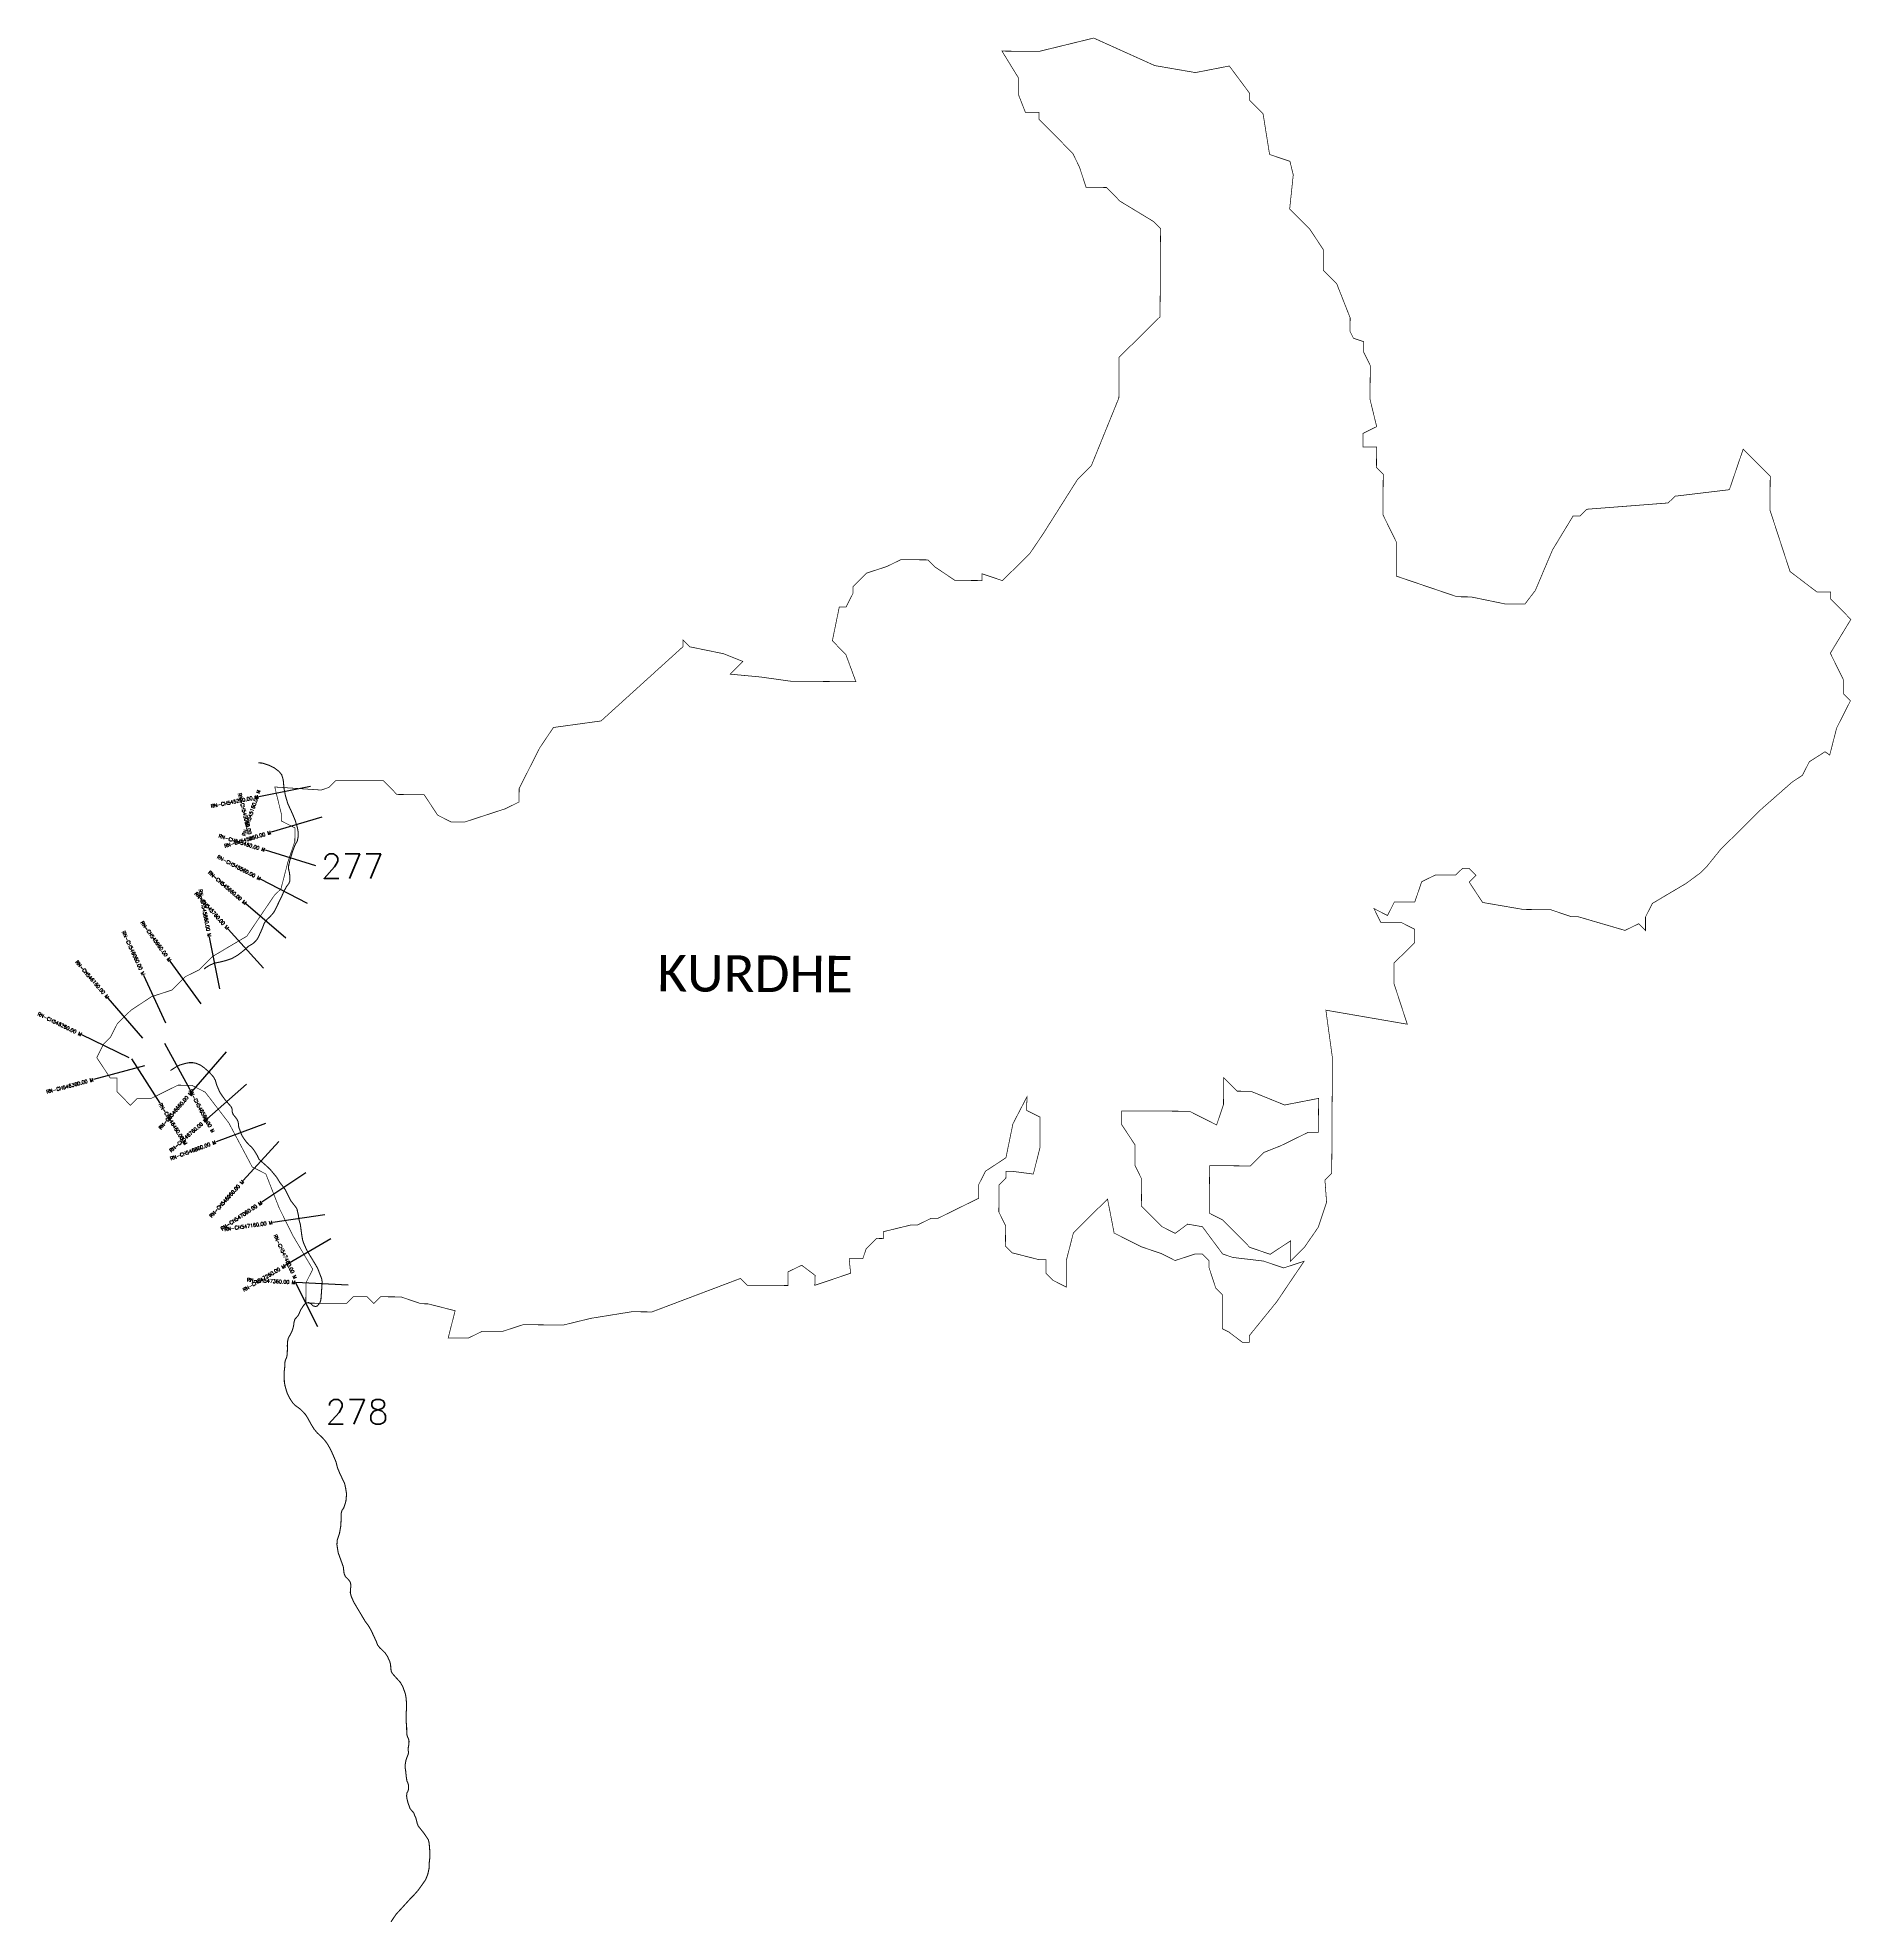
# Model space of a CAD drawing. Header units: metres. Extents: x 317450 to 322614, y 1860660 to 1866028.
import ezdxf
from ezdxf.enums import TextEntityAlignment as Align

# ---------------------------------------------------------------- set-up
doc = ezdxf.new("R2010")
doc.units = ezdxf.units.M
for name, color, linetype in [('CS', 134, 'Continuous'), ('CSMark', 6, 'Continuous'), ('NATURALLY PROTECTED', 3, 'Continuous'), ('VILLAGE NAME', 250, 'Continuous')]:
    doc.layers.add(name, color=color, linetype=linetype)
doc.styles.get("Standard").update_dxf_attribs({"font": 'simplex.shx'})

msp = doc.modelspace()

# ---------------------------------------------------------------- linework, layer by layer
at = {"color": 6, "const_width": 2, "flags": 128}
msp.add_lwpolyline([(320195.8, 1865989.6), (320302.1, 1865989), (320457, 1866026.8), (320630.6, 1865948.5), (320746.5, 1865928.5), (320843.2, 1865947.3), (320900.8, 1865869.6), (320900.8, 1865850.2), (320939.2, 1865811.4), (320957.8, 1865695.3), (321015.8, 1865675.7), (321025.2, 1865636.9), (321015, 1865540.3), (321072.7, 1865482), (321111, 1865423.8), (321110.6, 1865365.8), (321149.1, 1865326.8), (321187.3, 1865229.9), (321187, 1865191.3), (321196.6, 1865171.9), (321225.6, 1865162.1), (321225.4, 1865133), (321244.5, 1865094.3), (321243.9, 1864997.6), (321262.8, 1864920.1), (321224.1, 1864901.1), (321223.9, 1864862.4), (321262.5, 1864862.1), (321262.2, 1864804.1), (321281.4, 1864784.7), (321280.8, 1864668.7), (321319, 1864591.1), (321318.4, 1864494.5), (321492.1, 1864435.5), (321530.8, 1864435.3), (321627.3, 1864415.4), (321685.3, 1864415.1), (321714.6, 1864453.6), (321763.6, 1864569.3), (321822.1, 1864665.6), (321841.4, 1864665.5), (321860.9, 1864684.8), (322093, 1864702.8), (322112.4, 1864722), (322267.2, 1864740.5), (322306.6, 1864856.2), (322383.5, 1864778.5), (322383, 1864681.8), (322440, 1864507.4), (322517, 1864449), (322555.6, 1864448.8), (322555.5, 1864429.5), (322613.2, 1864371.1), (322554.7, 1864274.8), (322592.9, 1864197.3), (322592.7, 1864158.6), (322611.9, 1864139.1), (322572.8, 1864062), (322553, 1863984.8), (322539.6, 1863994.2), (322494.9, 1863965.7), (322475.3, 1863927.2), (322446.2, 1863908), (322358.8, 1863831.2), (322242.1, 1863715.8), (322203.2, 1863667.7), (322183.7, 1863648.5), (322144.9, 1863619.7), (322047.9, 1863562.2), (322028.4, 1863523.7), (322028.4, 1863485), (322008.9, 1863504.4), (321970.1, 1863485.3), (321835, 1863524.8), (321815.7, 1863524.9), (321757.8, 1863544.5), (321680.4, 1863545), (321564.5, 1863564.9), (321526.2, 1863623.2), (321545.6, 1863642.5), (321526.4, 1863661.8), (321507.1, 1863662), (321487.7, 1863642.8), (321430, 1863643.1), (321390.9, 1863624), (321371.2, 1863566), (321313.2, 1863566.4), (321293.7, 1863527.8), (321255.1, 1863547.4), (321274.2, 1863508.6), (321332.2, 1863508.3), (321370.8, 1863488.7), (321370.6, 1863450), (321312.2, 1863392.4), (321311.9, 1863334.4), (321349.9, 1863218.2), (321118.1, 1863258.2), (321136.7, 1863122.7), (321134.8, 1862794), (321115.4, 1862774.7), (321120.1, 1862711), (321096.4, 1862640), (321056.3, 1862581.8), (321017.4, 1862543.3), (321017.7, 1862601.3), (320959.5, 1862562.9), (320901.6, 1862582.6), (320824.7, 1862660.4), (320786.2, 1862680), (320786.9, 1862815.3), (320902.9, 1862814.6), (320941.8, 1862853.1), (320990.2, 1862872.2), (321067.8, 1862910.4), (321096.8, 1862910.2), (321097.3, 1863006.9), (321000.6, 1862988.1), (320904.1, 1863027.3), (320865.4, 1863027.5), (320827, 1863066.4), (320826.5, 1862989.1), (320806.9, 1862931.2), (320729.7, 1862970.3), (320536.4, 1862971.4), (320536.2, 1862932.7), (320574.6, 1862874.5), (320574.2, 1862816.5), (320593.3, 1862777.7), (320592.9, 1862700.4), (320650.6, 1862642), (320689.1, 1862622.5), (320724.4, 1862648.8), (320766.6, 1862641.4), (320824.1, 1862563.7), (320853.1, 1862553.9), (320940, 1862543.7), (320998, 1862524.1), (321056.1, 1862543.1), (320978, 1862427.5), (320900.2, 1862331.3), (320900.1, 1862312), (320880.7, 1862312.1), (320842.2, 1862341.2), (320822.9, 1862351), (320823.5, 1862447.7), (320804.3, 1862467.1), (320785.3, 1862525.3), (320785.4, 1862544.6), (320766.1, 1862564), (320746.8, 1862564.1), (320688.7, 1862545.1), (320650.1, 1862564.7), (320592.2, 1862584.4), (320515.1, 1862623.4), (320496.3, 1862720.2), (320399.1, 1862624.1), (320379.3, 1862546.9), (320378.9, 1862469.5), (320340.3, 1862489.1), (320321.1, 1862508.5), (320321.3, 1862547.2), (320302, 1862547.3), (320224.8, 1862567.1), (320205.6, 1862586.6), (320205.9, 1862644.6), (320186.7, 1862683.4), (320187.2, 1862760.7), (320206.7, 1862779.9), (320206.8, 1862799.2), (320226.1, 1862799.1), (320284.9, 1862791.4), (320303.8, 1862866.4), (320304.3, 1862953.4), (320265.7, 1862972.9), (320267, 1863011.9), (320226.8, 1862934.4), (320207, 1862837.9), (320148.7, 1862799.6), (320129.2, 1862761), (320129, 1862722.3), (320012.6, 1862665), (319993.3, 1862665.1), (319954.5, 1862646), (319935.2, 1862646.1), (319857.7, 1862627.2), (319857.6, 1862607.8), (319838.3, 1862608), (319809.1, 1862579.1), (319799.3, 1862550.2), (319760.6, 1862550.4), (319764.5, 1862508.9), (319662.6, 1862474.5), (319663.7, 1862502.6), (319625.2, 1862531.8), (319586.4, 1862512.7), (319586.2, 1862474), (319470.2, 1862474.7), (319450.9, 1862494.1), (319199.1, 1862398.9), (319141, 1862399.2), (319024.9, 1862380.5), (318947.5, 1862361.6), (318831.5, 1862362.3), (318773.4, 1862343.3), (318715.3, 1862343.6), (318676.6, 1862324.5), (318618.6, 1862324.8), (318638.3, 1862402.1), (318561.1, 1862421.8), (318541.8, 1862421.9), (318483.9, 1862441.6), (318425.9, 1862441.9), (318406.4, 1862422.7), (318387.2, 1862442.2), (318348.5, 1862442.4), (318329.1, 1862423.1), (318213.1, 1862423.8), (318213.4, 1862481.8), (318232.9, 1862520.3), (318175.5, 1862617.3), (318137.2, 1862694.9), (318099.2, 1862791.8), (318060.6, 1862811.4), (317993.6, 1862937.4), (317926.4, 1863024.8), (317887.9, 1863044.3), (317849.2, 1863044.6), (317771.6, 1863006.3), (317733, 1863006.5), (317713.5, 1862987.3), (317675.1, 1863026.2), (317675.3, 1863064.9), (317656, 1863065), (317617.7, 1863123.2), (317637.2, 1863161.8), (317656.6, 1863181), (317676.2, 1863219.5), (317715.1, 1863258), (317773.3, 1863296.4), (317831.4, 1863315.4), (317870.3, 1863353.8), (317909.1, 1863372.9), (317948, 1863411.4), (318045, 1863468.8), (318123, 1863584.4), (318142.4, 1863603.7), (318162.2, 1863680.9), (318181.8, 1863738.7), (318182.1, 1863777.4), (318143.5, 1863797), (318143.6, 1863816.3), (318124.7, 1863893.8), (318257.2, 1863885.1), (318279.4, 1863892.9), (318298.8, 1863912.1), (318434.2, 1863911.4), (318472.6, 1863872.5), (318550, 1863872), (318588.3, 1863813.8), (318626.9, 1863794.2), (318665.5, 1863794), (318781.8, 1863832), (318820.5, 1863851.2), (318820.7, 1863889.8), (318879.4, 1864005.6), (318918.4, 1864063.3), (319053.9, 1864081.9), (319287.1, 1864293.3), (319287.2, 1864312.6), (319306.4, 1864293.1), (319403, 1864273.3), (319457.8, 1864251.3), (319422, 1864215.2), (319509, 1864207), (319595.9, 1864194.8), (319779.6, 1864193.8), (319751, 1864271.3), (319712.6, 1864310.2), (319732.4, 1864406.7), (319751.8, 1864406.6), (319771.3, 1864445.2), (319771.4, 1864464.5), (319810.3, 1864503), (319868.4, 1864522), (319907.2, 1864541.1), (319984.5, 1864540.7), (320003.8, 1864521.2), (320061.6, 1864482.2), (320138.9, 1864481.8), (320139, 1864501.1), (320196.9, 1864481.5), (320274.7, 1864558.4), (320313.7, 1864616.1), (320411.2, 1864770.3), (320450.1, 1864808.7), (320528.5, 1865001.7), (320529.2, 1865117.7), (320645.9, 1865233), (320647.3, 1865484.4), (320628.1, 1865503.8), (320531.7, 1865562.3), (320493.3, 1865601.2), (320435.3, 1865601.6), (320416.2, 1865659.7), (320397.2, 1865698.5), (320301, 1865795.7), (320301, 1865815), (320262.4, 1865815.2), (320243.4, 1865863.7), (320243.4, 1865912), (320195.8, 1865989.6)], dxfattribs=at)
at = {"layer": 'CS'}
for p, q in [((318226.3, 1863895.1), (318079.2, 1863865.9)), ((318258.3, 1863808.2), (318114.6, 1863765.2)), ((318241.2, 1863669.1), (318098, 1863713.7)), ((318217.5, 1863562.3), (318084.5, 1863631.7)), ((318156.3, 1863463.7), (318042.6, 1863561.5)), ((317968.1, 1863318.6), (317939.2, 1863465.8)), ((318093, 1863378.1), (317992.3, 1863489.3)), ((317915, 1863276), (317827.1, 1863397.6)), ((317814.9, 1863221.2), (317751.8, 1863357.3)), ((317748.7, 1863178.8), (317650.6, 1863292.3)), ((317710.2, 1863122.3), (317575.2, 1863187.7)), ((317810.8, 1863164.1), (317882.8, 1863032.5)), ((317986.3, 1863139.1), (317888, 1863025.8)), ((317753.8, 1863099.4), (317608.8, 1863060.9)), ((317716.8, 1863120), (317797.3, 1862993.4)), ((318044.1, 1863047.1), (317931.4, 1862948.1)), ((318098.4, 1862935), (317957.7, 1862883.1)), ((318135.8, 1862883.9), (318035, 1862772.8)), ((318212.8, 1862794.6), (318088, 1862711.4)), ((318267.5, 1862675.3), (318119, 1862653.7)), ((318284, 1862606.8), (318154.7, 1862530.9)), ((318247.3, 1862356.7), (318183.3, 1862482.8)), ((318334.1, 1862474.6), (318184.3, 1862482.7))]:
    msp.add_line(p, q, dxfattribs=at)
at = {"layer": 'NATURALLY PROTECTED', "const_width": 3, "flags": 128}
for points in [[(318078, 1863962.4), (318089.4, 1863962), (318107.2, 1863956.1), (318122.2, 1863949), (318136.3, 1863938.6), (318144.5, 1863928.6), (318148.8, 1863914.2), (318151, 1863889.3), (318155, 1863869.1), (318161.9, 1863846), (318173.5, 1863821), (318182.6, 1863799.6), (318189, 1863778.1), (318191.3, 1863765.6), (318191.6, 1863753.7), (318189, 1863740.7), (318181.6, 1863727), (318175.3, 1863709.9), (318167.9, 1863686), (318164, 1863668.6), (318164.2, 1863658.9), (318166.3, 1863650.2), (318167.5, 1863641.3), (318167.6, 1863626.3), (318164.6, 1863618.7), (318158, 1863610.1), (318152.9, 1863600.6), (318149.5, 1863594), (318147.2, 1863588.4), (318142.8, 1863578.7), (318131.2, 1863555.1), (318121.9, 1863536.6), (318110.2, 1863523.3), (318104.5, 1863518.4), (318098.3, 1863511.3), (318094.3, 1863504.8), (318090.9, 1863495.4), (318083.2, 1863477.4), (318075.5, 1863461.4), (318070.6, 1863455.4), (318062.5, 1863447.7), (318050.1, 1863440.4), (318039.8, 1863431.1), (318030.8, 1863423.7), (318017.8, 1863414), (318003.1, 1863405.6), (317986.5, 1863399.7), (317967.6, 1863395), (317952.3, 1863392), (317938.5, 1863385.7), (317927.5, 1863379), (317924, 1863375.5)], [(317827.6, 1863086.2), (317830.9, 1863088.4), (317843, 1863096.2), (317849.5, 1863099.8), (317854.9, 1863102.1), (317862.3, 1863104.3), (317871.5, 1863106.8), (317880.9, 1863108.6), (317891.5, 1863108.6), (317900.9, 1863106.7), (317913.6, 1863101.4), (317923.5, 1863094.3), (317929.3, 1863089.2), (317937.4, 1863082.2), (317942.8, 1863076.3), (317950.7, 1863067.4), (317955.6, 1863058.1), (317958.8, 1863046.5), (317963.6, 1863034.6), (317968.7, 1863023.6), (317974.5, 1863015), (317984.3, 1863001.5), (317992.7, 1862992), (317999.8, 1862983.8), (318002.2, 1862979.7), (318003, 1862976.2), (318003.2, 1862970.6), (318004.1, 1862965.9), (318006.6, 1862960.6), (318012.3, 1862953.7), (318017.5, 1862946.6), (318019.8, 1862941.6), (318021.1, 1862935.9), (318021.3, 1862928.8), (318023.1, 1862922.2), (318030.3, 1862902.9), (318037, 1862891.9), (318044.4, 1862882), (318053, 1862873), (318058.5, 1862868.4), (318065.4, 1862859.5), (318075, 1862843.9), (318080.2, 1862833.1), (318086.3, 1862827.6), (318100.5, 1862815.1), (318111.7, 1862804.5), (318121.6, 1862792.6), (318129.5, 1862783.1), (318139.8, 1862766.5), (318145.5, 1862759.2), (318150.1, 1862753.5), (318155, 1862746.1), (318163.4, 1862729.6), (318169.6, 1862716.3), (318174.2, 1862710.5), (318178.4, 1862705), (318182.5, 1862700), (318186.2, 1862694.8), (318188.3, 1862690.7), (318189.2, 1862685.7), (318191.4, 1862677.4), (318193.7, 1862661.6), (318197.6, 1862647.1), (318199, 1862636.6), (318201.5, 1862618.1), (318204, 1862603.6), (318207.8, 1862592.6), (318215.2, 1862575.9), (318224, 1862560.9), (318236.1, 1862541.1), (318243.1, 1862529.4), (318247.7, 1862520.4), (318252.2, 1862509), (318258.1, 1862494.1), (318259.6, 1862484.9), (318258.5, 1862466.4), (318256.1, 1862433.9), (318253.1, 1862424.5), (318246, 1862415.9), (318241.1, 1862414.2), (318234, 1862415.9), (318226.8, 1862422.8), (318221.3, 1862425.2), (318215.8, 1862424.8), (318211.8, 1862422.9), (318206.5, 1862416.9), (318198.5, 1862404.5), (318191.7, 1862389), (318187.2, 1862383.8), (318182.8, 1862378.9), (318180.8, 1862374.6), (318179.2, 1862367.7), (318178.6, 1862361.1), (318176.4, 1862351.3), (318173.7, 1862343.8), (318167.2, 1862331.3), (318163.5, 1862325), (318161.5, 1862317), (318160.5, 1862304.4), (318160.6, 1862290.5), (318160, 1862277.1), (318158.3, 1862268.9), (318155.2, 1862262.2), (318153.6, 1862255.2), (318153.3, 1862243.7), (318151.1, 1862224.8), (318151.5, 1862213.4), (318152, 1862199.1), (318154, 1862187.6), (318160.3, 1862166.3), (318168.7, 1862150.5), (318176, 1862139.5), (318182.6, 1862132.6), (318196, 1862123), (318203.6, 1862115.8), (318212.5, 1862106.1), (318219.7, 1862094.4), (318227.8, 1862079.4), (318236.7, 1862064.9), (318245.7, 1862054.2), (318259.4, 1862041.5), (318267.3, 1862032.7), (318274.8, 1862022.4), (318283.3, 1862007.6), (318289.6, 1861993.7), (318298.7, 1861972.7), (318303.4, 1861954.6), (318310.2, 1861938.2), (318318.7, 1861920.3), (318323.6, 1861909.8), (318326.6, 1861896.3), (318329.2, 1861880), (318327.3, 1861859.6), (318321, 1861840.5), (318315.8, 1861832.9), (318314.1, 1861825.8), (318313.8, 1861809.3), (318312.5, 1861788.1), (318308.8, 1861767.1), (318302.4, 1861747.9), (318301.7, 1861735.6), (318305.2, 1861713.3), (318314.2, 1861688.3), (318319.7, 1861673.5), (318322.3, 1861652.6), (318326.2, 1861644.4), (318333.4, 1861637.7), (318338, 1861631.8), (318340.5, 1861626.9), (318341.4, 1861617.9), (318340.3, 1861608.7), (318339.8, 1861599), (318342.1, 1861589.5), (318349.6, 1861572.2), (318365.3, 1861545.9), (318372.9, 1861533.1), (318382.3, 1861517.3), (318390.9, 1861505.9), (318399.2, 1861491.9), (318404.6, 1861479.9), (318413.5, 1861460.9), (318417.6, 1861450.1), (318423.7, 1861442.3), (318433, 1861433.6), (318438.6, 1861428.1), (318445.7, 1861417.3), (318451.7, 1861404.3), (318454.3, 1861396), (318455, 1861386.2), (318456.1, 1861376.2), (318459.4, 1861369.3), (318467.7, 1861359.8), (318482.4, 1861343.6), (318489.1, 1861331.7), (318492.9, 1861321.4), (318496.8, 1861310.3), (318498.6, 1861299.5), (318499.8, 1861285.1), (318500.2, 1861273.8), (318499.3, 1861261.7), (318498.5, 1861244.6), (318498.8, 1861234.2), (318500.2, 1861217), (318500.5, 1861202.5), (318501.3, 1861193.1), (318502.5, 1861189.3), (318504.6, 1861184.5), (318506.6, 1861179.7), (318507, 1861175.8), (318506.7, 1861170), (318506.2, 1861165.3), (318505.1, 1861159), (318504.7, 1861154.3), (318504.9, 1861149.2), (318505.5, 1861143.6), (318504.5, 1861138.5), (318500.6, 1861128.7), (318498.2, 1861121), (318496.4, 1861111.3), (318496, 1861100.7), (318497.7, 1861089.8), (318499, 1861076), (318501, 1861063.2), (318503.9, 1861056.9), (318505.2, 1861051.8), (318505.7, 1861044.5), (318505.3, 1861038.4), (318503.3, 1861032.6), (318500.8, 1861028), (318500.1, 1861020.2), (318501.4, 1861010.7), (318504.2, 1861000.7), (318509.4, 1860985.3), (318513.7, 1860979.6), (318518.9, 1860973.8), (318521, 1860970.6), (318522.4, 1860966.4), (318526.7, 1860956.7), (318530.6, 1860941), (318533.5, 1860934.2), (318538.7, 1860927.6), (318547.6, 1860916.5), (318553.8, 1860907.9), (318561.8, 1860895.8), (318564.2, 1860886.9), (318565.5, 1860872.7), (318566.4, 1860857.9), (318566.6, 1860848.2), (318565.6, 1860838.3), (318564.5, 1860829.1), (318564.6, 1860816.4), (318560.5, 1860797.2), (318554.2, 1860781.6), (318545.9, 1860769.6), (318532.5, 1860751), (318519.1, 1860735.9), (318510.6, 1860727.5), (318489.4, 1860704.1), (318470.3, 1860683.4), (318455.7, 1860661.8)]]:
    msp.add_lwpolyline(points, dxfattribs=at)

# ---------------------------------------------------------------- texts
at = {"char_height": 70, "attachment_point": 1}
for s, width, insert in [('277', 262.566, (318256.1, 1863703.4)), ('278', 95.172, (318268.8, 1862149.2))]:
    msp.add_mtext_dynamic_manual_height_columns(s, width=width, gutter_width=1, heights=[0], dxfattribs=dict(at, insert=insert))
at = {"layer": 'CSMark'}
for s, rotation, p in [('RN-CH545160.00 M', 71.5742, (318079.4, 1863885.2)), ('RN-CH545260.00 M', 11.237, (318078.2, 1863865.7)), ('RN-CH545460.00 M', 342.7143, (318097, 1863714)), ('RN-CH545360.00 M', 16.6881, (318113.7, 1863764.9)), ('RN-CH545560.00 M', 332.434, (318083.6, 1863632.1)), ('RN-CH545660.00 M', 319.2907, (318041.8, 1863562.1)), ('RN-CH545760.00 M', 312.1413, (317991.6, 1863490.1)), ('RN-CH545860.00 M', 281.0988, (317939, 1863466.8)), ('RN-CH545960.00 M', 305.8744, (317826.5, 1863398.4)), ('RN-CH546060.00 M', 294.8863, (317751.3, 1863358.2)), ('RN-CH546160.00 M', 310.8487, (317649.9, 1863293)), ('RN-CH546260.00 M', 334.1447, (317574.3, 1863188.1)), ('RN-CH546360.00 M', 14.8927, (317607.8, 1863060.6)), ('RN-CH546660.00 M', 49.0969, (317887.4, 1863025)), ('RN-CH546760.00 M', 41.2757, (317930.7, 1862947.5)), ('RN-CH546860.00 M', 20.2538, (317956.7, 1862882.7)), ('RN-CH546960.00 M', 47.8063, (318034.4, 1862772.1)), ('RN-CH547060.00 M', 33.701, (318087.1, 1862710.9)), ('RN-CH547160.00 M', 8.2793, (318118, 1862653.6)), ('RN-CH547460.00 M', 294.8961, (318183.7, 1862493.7)), ('RN-CH547260.00 M', 30.4066, (318153.8, 1862530.4)), ('RN-CH547360.00 M', 356.8908, (318183.3, 1862482.8))]:
    msp.add_text(s, height=10, rotation=rotation, dxfattribs=at).set_placement(p, align=Align.MIDDLE_RIGHT)
for s, rotation, p in [('RN-CH545060.00 M', 284.2373, (318024.2, 1863876.3)), ('RN-CH546560.00 M', 298.7052, (317883.3, 1863031.6)), ('RN-CH546460.00 M', 302.4313, (317797.8, 1862992.5))]:
    msp.add_text(s, height=10, rotation=rotation, dxfattribs=at).set_placement(p, align=Align.MIDDLE_LEFT)
at = {"layer": 'VILLAGE NAME', "insert": (319214.8, 1863415.8), "char_height": 104.042, "attachment_point": 1, "rotation": 359.6762}
msp.add_mtext_dynamic_manual_height_columns('{\\fCalibri|b0|i0|c0|p34;KURDHE}', width=108.17, gutter_width=520.2, heights=[0], dxfattribs=at)

doc.saveas('drawing.dxf')
